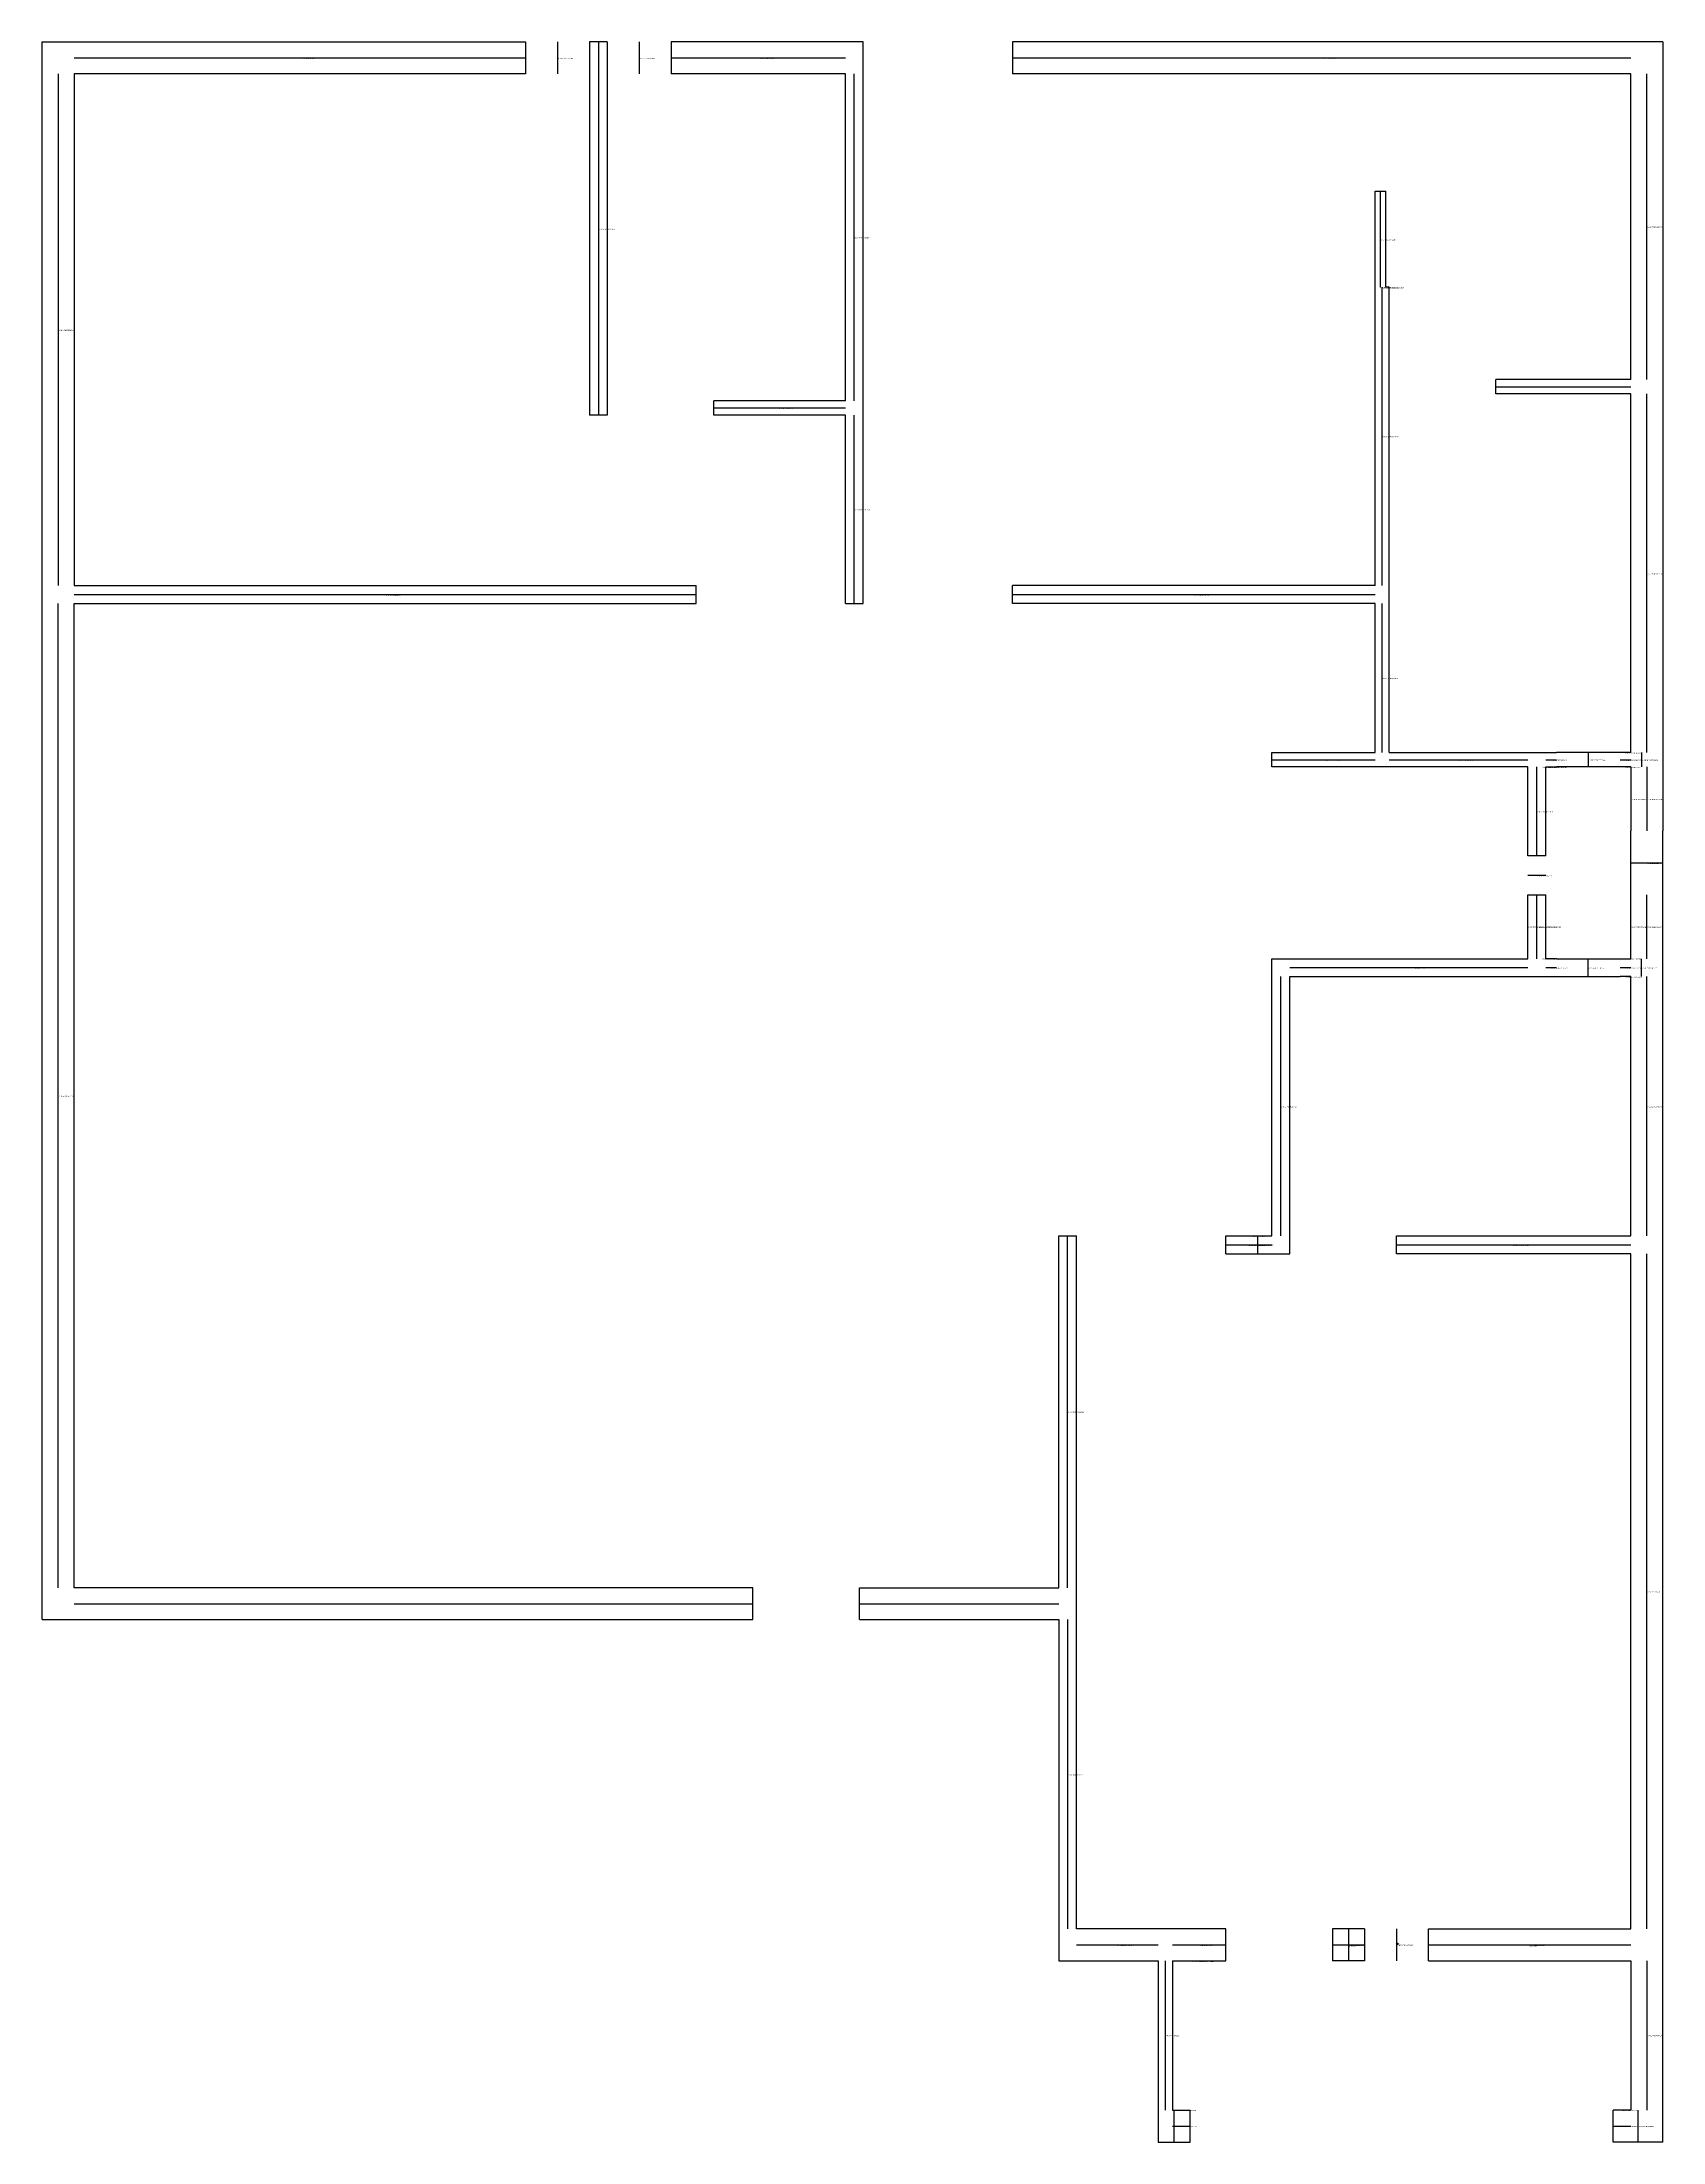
# Model space of a CAD drawing. Header units: metres. Extents: x 328 to 784, y 390 to 981.
import ezdxf

# ---------------------------------------------------------------- set-up
doc = ezdxf.new("R2010")
doc.units = ezdxf.units.M

msp = doc.modelspace()

# ---------------------------------------------------------------- linework, layer by layer
at = {"layer": 'centrelines'}
for p, q in [((337, 976.5), (464, 976.5)), ((473, 981), (473, 972)), ((484.5, 981), (484.5, 876)), ((496, 981), (496, 972)), ((505, 976.5), (554, 976.5)), ((601, 976.5), (775, 976.5)), ((332.5, 972), (332.5, 828)), ((556.5, 880), (556.5, 972)), ((779.5, 886), (779.5, 972)), ((704.5, 912), (704.5, 939)), ((704.5, 912), (704.5, 912)), ((705, 828), (705, 912)), ((705, 912), (705, 912)), ((706.5, 912), (706.5, 912)), ((737, 884), (775, 884)), ((779.5, 781), (779.5, 882)), ((517, 878), (554, 878)), ((556.5, 823), (556.5, 876)), ((332.5, 546), (332.5, 823)), ((337, 825.5), (512, 825.5)), ((601, 825.5), (703, 825.5)), ((705, 781), (705, 823)), ((763, 781), (763, 777)), ((773.5, 781), (773.5, 781)), ((778, 781), (778, 777)), ((674, 779), (703, 779)), ((707, 779), (746, 779)), ((748.5, 752), (748.5, 777)), ((750, 777), (750, 777)), ((751, 779), (754, 779)), ((752.5, 777), (752.5, 777)), ((772, 779), (775, 779)), ((773.5, 777), (773.5, 777)), ((779.5, 777), (779.5, 759)), ((775, 768), (775, 768)), ((746, 746.5), (751, 746.5)), ((775, 750), (784, 750)), ((748.5, 723), (748.5, 741)), ((779.5, 723), (779.5, 741)), ((746, 732), (746, 732)), ((751, 732), (751, 732)), ((775, 732), (775, 732)), ((750, 723), (750, 723)), ((752.5, 723), (752.5, 723)), ((763, 718), (763, 723)), ((773.5, 723), (773.5, 723)), ((778, 718), (778, 723)), ((676.5, 645), (676.5, 718)), ((679, 720.5), (746, 720.5)), ((751, 720.5), (754, 720.5)), ((772, 720.5), (775, 720.5)), ((773.5, 718), (773.5, 718)), ((779.5, 645), (779.5, 718)), ((616.5, 546), (616.5, 645)), ((667.5, 645), (667.5, 645)), ((670, 640), (670, 645)), ((661, 642.5), (674, 642.5)), ((709, 642.5), (775, 642.5)), ((779.5, 450), (779.5, 640)), ((337, 541.5), (528, 541.5)), ((558, 541.5), (614, 541.5)), ((616.5, 537), (616.5, 450)), ((695.5, 450), (695.5, 441)), ((709, 450), (709, 441)), ((619, 445.5), (642, 445.5)), ((646, 445.5), (661, 445.5)), ((691, 445.5), (700, 445.5)), ((718, 445.5), (775, 445.5)), ((644, 441), (644, 399)), ((651.5, 441), (651.5, 441)), ((653.5, 441), (653.5, 441)), ((779.5, 441), (779.5, 399)), ((646.5, 390), (646.5, 399)), ((648.5, 399), (648.5, 399)), ((772.5, 399), (772.5, 399)), ((777, 390), (777, 399)), ((646, 394.5), (651, 394.5)), ((770, 394.5), (775, 394.5))]:
    msp.add_line(p, q, dxfattribs=at)
at = {"layer": 'entity_location'}
msp.add_circle((709.26, 445.8), 0.2, dxfattribs=at)
at = {"layer": 'wall'}
for p, q in [((328, 537), (328, 981)), ((328, 981), (464, 981)), ((464, 981), (464, 972)), ((487, 981), (482, 981)), ((482, 981), (482, 876)), ((487, 981), (487, 876)), ((559, 981), (505, 981)), ((505, 981), (505, 972)), ((559, 823), (559, 981)), ((784, 981), (601, 981)), ((601, 981), (601, 972)), ((784, 981), (784, 759)), ((464, 972), (337, 972)), ((337, 972), (337, 828)), ((554, 972), (505, 972)), ((554, 880), (554, 972)), ((775, 972), (601, 972)), ((775, 886), (775, 972)), ((703, 912), (703, 939)), ((703, 939), (706, 939)), ((706, 912), (706, 939)), ((703, 828), (703, 912)), ((707, 912), (706, 912)), ((707, 781), (707, 912)), ((737, 882), (737, 886)), ((775, 886), (737, 886)), ((775, 882), (737, 882)), ((775, 781), (775, 882)), ((487, 876), (482, 876)), ((517, 876), (517, 880)), ((554, 880), (517, 880)), ((554, 876), (517, 876)), ((554, 823), (554, 876)), ((337, 828), (512, 828)), ((512, 823), (512, 828)), ((601, 823), (601, 828)), ((703, 828), (601, 828)), ((337, 546), (337, 823)), ((337, 823), (512, 823)), ((554, 823), (559, 823)), ((703, 823), (601, 823)), ((703, 781), (703, 823)), ((674, 777), (674, 781)), ((674, 781), (703, 781)), ((707, 781), (754, 781)), ((772, 781), (754, 781)), ((775, 781), (772, 781)), ((746, 777), (674, 777)), ((746, 752), (746, 777)), ((751, 752), (751, 777)), ((751, 777), (754, 777)), ((772, 777), (754, 777)), ((775, 777), (772, 777)), ((775, 777), (775, 759)), ((775, 741), (775, 759)), ((784, 741), (784, 759)), ((751, 752), (746, 752)), ((746, 723), (746, 741)), ((746, 741), (751, 741)), ((751, 723), (751, 741)), ((775, 723), (775, 741)), ((784, 390), (784, 741)), ((674, 645), (674, 723)), ((674, 723), (746, 723)), ((754, 723), (751, 723)), ((754, 723), (772, 723)), ((772, 723), (775, 723)), ((679, 640), (679, 718)), ((679, 718), (754, 718)), ((754, 718), (772, 718)), ((775, 718), (772, 718)), ((775, 645), (775, 718)), ((614, 546), (614, 645)), ((614, 645), (619, 645)), ((619, 450), (619, 645)), ((661, 640), (661, 645)), ((661, 645), (674, 645)), ((709, 640), (709, 645)), ((709, 645), (775, 645)), ((661, 640), (679, 640)), ((775, 640), (709, 640)), ((775, 450), (775, 640)), ((528, 546), (337, 546)), ((528, 537), (528, 546)), ((558, 537), (558, 546)), ((558, 546), (614, 546)), ((328, 537), (528, 537)), ((558, 537), (614, 537)), ((614, 537), (614, 441)), ((661, 450), (619, 450)), ((661, 441), (661, 450)), ((700, 450), (691, 450)), ((691, 450), (691, 441)), ((700, 450), (700, 441)), ((718, 441), (718, 450)), ((718, 450), (775, 450)), ((614, 441), (642, 441)), ((642, 441), (642, 390)), ((646, 441), (661, 441)), ((646, 441), (646, 399)), ((700, 441), (691, 441)), ((718, 441), (775, 441)), ((775, 441), (775, 399)), ((646, 399), (651, 399)), ((651, 390), (651, 399)), ((775, 399), (770, 399)), ((770, 390), (770, 399)), ((642, 390), (651, 390)), ((784, 390), (770, 390))]:
    msp.add_line(p, q, dxfattribs=at)

# ---------------------------------------------------------------- texts
at = {"layer": 'centrelines', "char_height": 0.3, "attachment_point": 1}
for s, insert in [('77 584.6363690312622', (400.5, 976.5)), ('76 576.8101077052455', (473, 976.5)), ('75 567.7771528183089', (496, 976.5)), ('74 552.9491003346585', (529.5, 976.5)), ('72 530.7039999784814', (688, 976.5)), ('71 485.37921238020965', (484.5, 928.5)), ('64 445.7724548485964', (779.5, 929)), ('66 460.2923317459682', (556.5, 926)), ('70 466.2283094453295', (704.5, 925.5)), ('69 466.2283094453295', (704.5, 912)), ('68 466.22347168291066', (705, 912)), ('67 466.21217552474246', (706.5, 912)), ('73 536.6830850594092', (332.5, 900)), ('63 439.08108455897315', (756, 884)), ('65 459.245326122267', (535.5, 878)), ('59 382.22775089163906', (705, 870)), ('61 406.9628664467971', (556.5, 849.5)), ('57 342.48392882916824', (779.5, 831.5)), ('62 427.8866928321993', (424.5, 825.5)), ('58 379.7556154588437', (652, 825.5)), ('50 335.2310808288868', (705, 802)), ('56 341.30393093029676', (773.5, 781)), ('47 333.26281741971513', (688.5, 779)), ('46 333.2039999784814', (726.5, 779)), ('48 333.70010089495145', (750, 777)), ('49 334.01452428955827', (752.5, 777)), ('52 335.8080573435461', (752.5, 779)), ('51 335.53535112192344', (763, 779)), ('55 339.0591249459471', (773.5, 779)), ('53 337.3762606773703', (773.5, 777)), ('54 338.26194353930424', (778, 779)), ('42 308.70793685768626', (748.5, 764.5)), ('45 328.84196254200856', (775, 768)), ('44 320.98327917075306', (779.5, 768)), ('41 302.9400125108711', (748.5, 746.5)), ('43 311.22611125876705', (779.5, 750)), ('38 288.55239590187216', (746, 732)), ('31 279.9674236052782', (748.5, 732)), ('39 289.2315255619088', (751, 732)), ('40 293.65685473019204', (775, 732)), ('37 285.96429411512014', (779.5, 732)), ('32 280.1815935061131', (750, 723)), ('33 280.5560023216469', (752.5, 723)), ('36 284.5500118976784', (773.5, 723)), ('27 274.7039999784814', (712.5, 720.5)), ('29 277.85685771519843', (752.5, 720.5)), ('28 277.4579244769405', (763, 720.5)), ('35 281.77734510004353', (773.5, 720.5)), ('30 279.68137097630245', (773.5, 718)), ('34 280.7491236843432', (778, 720.5)), ('60 389.85853562673424', (332.5, 684.5)), ('23 201.8799530167723', (676.5, 681.5)), ('26 211.2244150473989', (779.5, 681.5)), ('24 203.53430441419255', (667.5, 645)), ('22 199.83943637601317', (667.5, 642.5)), ('21 198.1328296185757', (670, 642.5)), ('20 196.7039999784814', (742, 642.5)), ('19 136.54831033892322', (616.5, 595.5)), ('9 70.3647178670396', (779.5, 545)), ('25 204.97511690253057', (432.5, 541.5)), ('18 135.03299581039215', (586, 541.5)), ('17 92.85619559591301', (616.5, 493.5)), ('8 67.26163149483973', (630.5, 445.5)), ('4 48.26188790701497', (653.5, 445.5)), ('2 9.265709362173455', (695.5, 445.5)), ('3 13.760980184166783', (695.5, 445.5)), ('0 0.26098018416678315', (709, 445.5)), ('1 8.744031298792601', (746.5, 445.5)), ('6 57.959748516035795', (651.5, 441)), ('5 55.96685204034122', (653.5, 441)), ('7 65.4369708254028', (644, 420)), ('10 70.40256757317462', (779.5, 420)), ('11 76.6926484805074', (648.5, 399)), ('14 78.67044708962389', (772.5, 399)), ('13 78.28669268586675', (646.5, 394.5)), ('12 77.62487636207551', (648.5, 394.5)), ('15 79.50162354565984', (772.5, 394.5)), ('16 82.33128459840653', (777, 394.5))]:
    msp.add_mtext(s, dxfattribs=dict(at, insert=insert))
at = {"layer": 'chosen_line', "color": 3, "char_height": 0.5, "attachment_point": 1}
for insert in [(695.5, 445.5), (746.5, 445.5)]:
    msp.add_mtext('chosen', dxfattribs=dict(at, insert=insert))
at = {"layer": 'debug', "insert": (709.26, 445.8), "char_height": 0.2, "attachment_point": 1}
msp.add_mtext('709, 445', dxfattribs=at)

doc.saveas('drawing.dxf')
